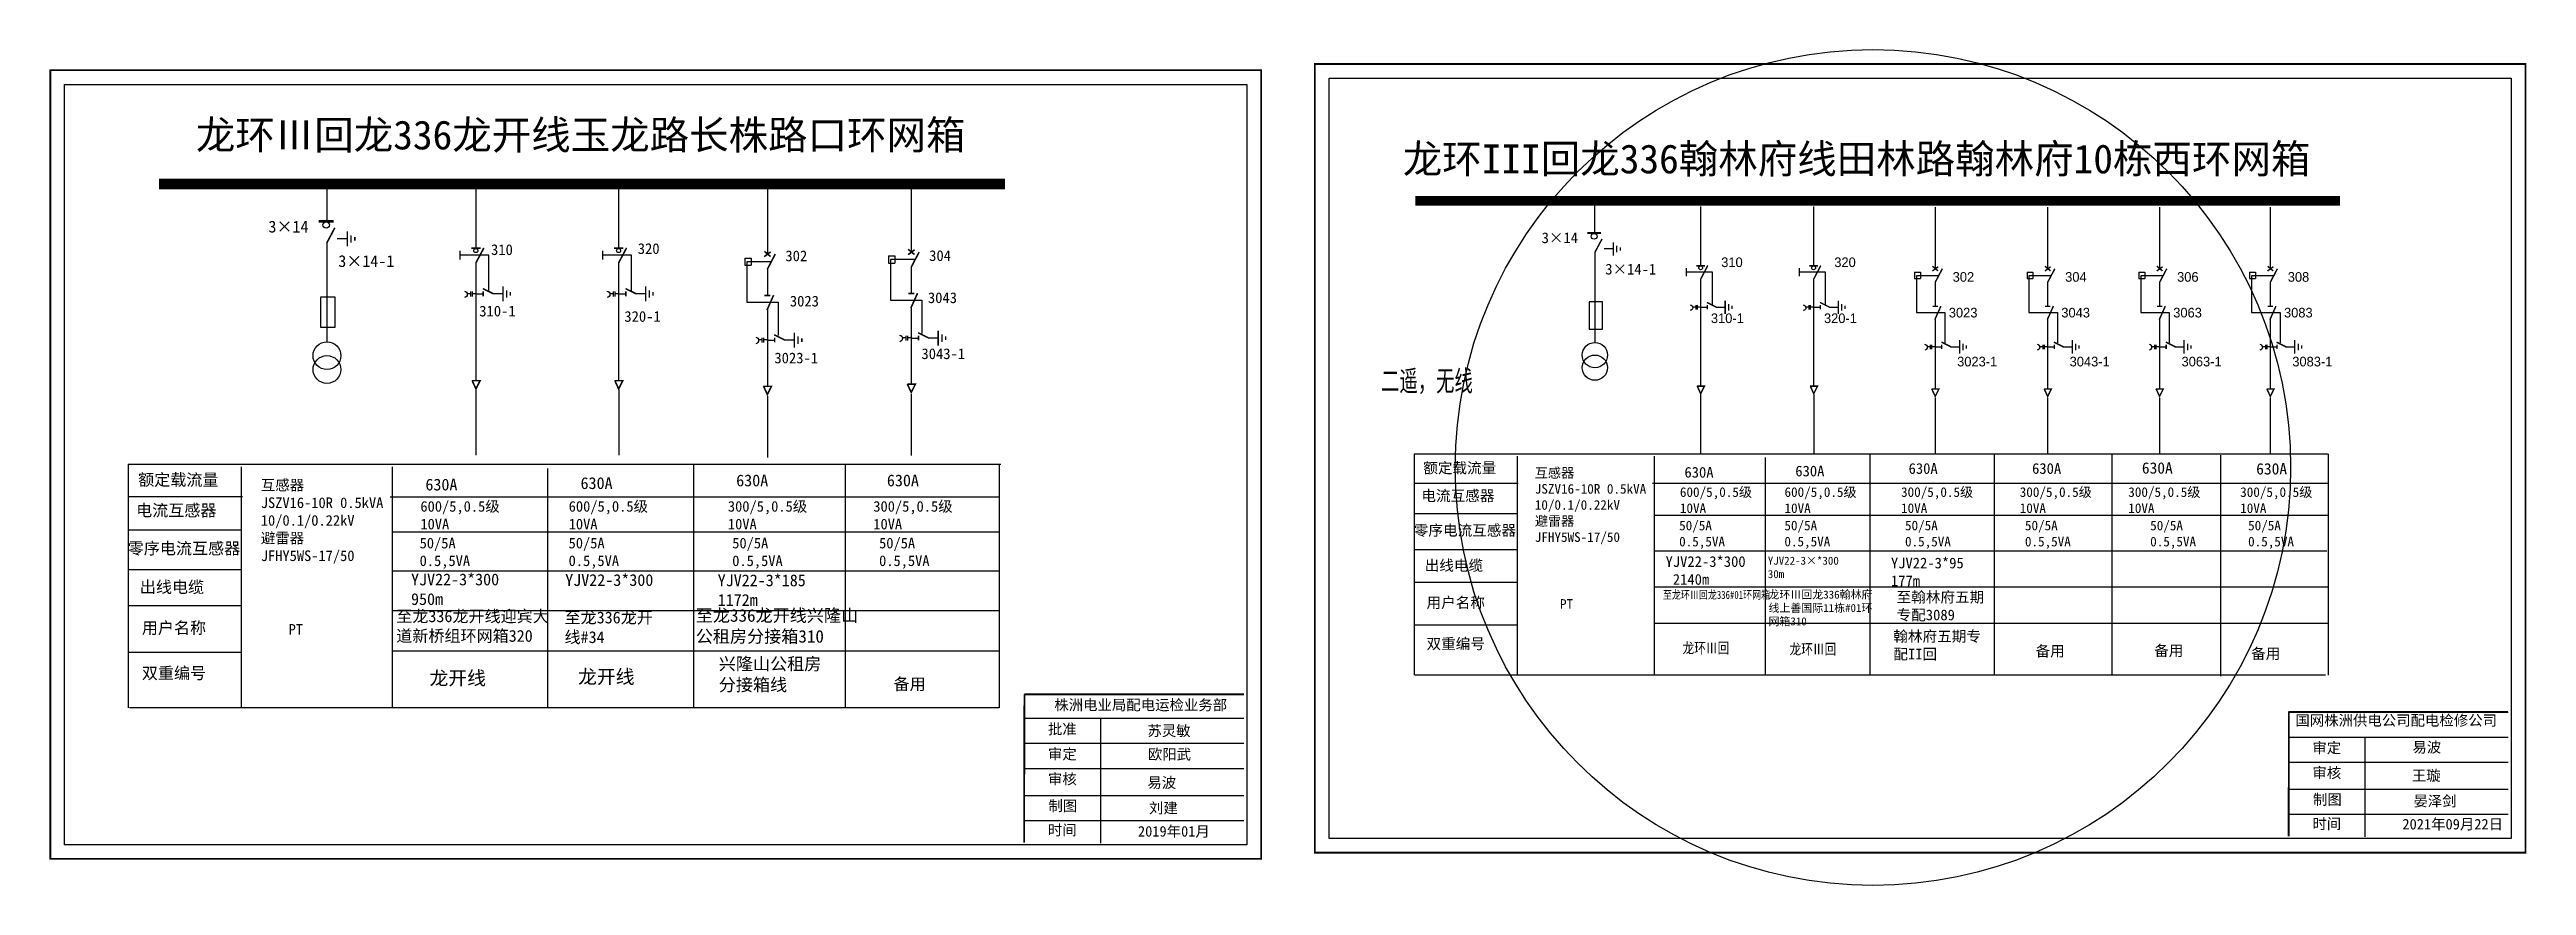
# Model space of a CAD drawing. Header units: millimetres. Extents: x 10 to 4794, y -213 to 2738.
# Drawn here: x 1181.5 to 1438.2, y 1727.1 to 1813.7 of the extents above; entities that cross this region are included whole.
import ezdxf

# ---------------------------------------------------------------- set-up
doc = ezdxf.new("R2010")
doc.units = ezdxf.units.MM
doc.linetypes.add('ACAD_ISO02W100', pattern=[15, 12, -3])
doc.linetypes.add('CENTER', pattern=[50.8, 31.75, -6.35, 6.35, -6.35])
doc.layers.add('2', color=7, linetype='Continuous')
doc.layers.add('3', color=7, linetype='Continuous')
doc.styles.add('hztxt_txtstyle_0.00_0_0', font='simkai.ttf')
doc.styles.add('hztxt_txtstyle_1.80_0_0', font='', dxfattribs={"height": 1.8, "bigfont": 'hztxt.shx'})
doc.styles.add('hztxt_txtstyle_2.70_0_0', font='simkai.ttf', dxfattribs={"height": 2.7})
doc.styles.add('STYLE1', font='txt.shx', dxfattribs={"height": 2.6})
doc.styles.add('字体', font='', dxfattribs={"height": 2.5})
doc.styles.add('宋体', font='', dxfattribs={"width": 0.65})
doc.styles.add('宋体_txtstyle_1.35', font='', dxfattribs={"height": 1.348028})
doc.styles.get('hztxt_txtstyle_1.80_0_0').set_extended_font_data('hztxt')
doc.styles.get('字体').set_extended_font_data('SimSun')
doc.styles.get('宋体').set_extended_font_data('SimSun')
doc.styles.get('宋体_txtstyle_1.35').set_extended_font_data('宋体')

msp = doc.modelspace()

# ---------------------------------------------------------------- texts
at = {"color": 0, "linetype": 'Continuous', "style": 'hztxt_txtstyle_2.70_0_0'}
for s, height, p in [('3×14', 1.22, (1204.14, 1794.72)), ('3×14', 1.109, (1336.1, 1793.62)), ('3×14-1', 1.22, (1211.38, 1791.15)), ('310', 1.109, (1227.21, 1792.39)), ('320', 1.109, (1242.42, 1792.5)), ('302', 1.109, (1257.72, 1791.75)), ('304', 1.109, (1272.62, 1791.77)), ('3×14-1', 1.109, (1342.69, 1790.37)), ('310-1', 1.109, (1225.99, 1786.03)), ('3023', 1.109, (1258.18, 1787.06)), ('3043', 1.109, (1272.49, 1787.41)), ('320-1', 1.109, (1241.03, 1785.47)), ('3023-1', 1.109, (1256.58, 1781.17)), ('3043-1', 1.109, (1271.82, 1781.61))]:
    msp.add_text(s, height=height, dxfattribs=at).set_placement(p)
at = {"color": 0, "style": 'hztxt_txtstyle_1.80_0_0'}
for s, p in [('310', (1354.71, 1791.14)), ('320', (1366.43, 1791.14)), ('302', (1378.7, 1789.62)), ('304', (1390.36, 1789.62)), ('306', (1401.96, 1789.62)), ('308', (1413.43, 1789.62)), ('3023', (1378.3, 1785.92)), ('3043', (1389.96, 1785.92)), ('3063', (1401.56, 1785.92)), ('3083', (1413.04, 1785.92)), ('310-1', (1353.64, 1785.34)), ('320-1', (1365.36, 1785.34)), ('3023-1', (1379.16, 1780.85)), ('3043-1', (1390.82, 1780.85)), ('3063-1', (1402.42, 1780.85)), ('3083-1', (1413.9, 1780.85))]:
    msp.add_text(s, height=0.998, dxfattribs=at).set_placement(p)
at = {"color": 0, "linetype": 'Continuous', "attachment_point": 1}
for s, insert, char_height, width, style in [('龙环Ⅲ回龙336龙开线玉龙路长株路口环网箱', (1196.61, 1806.33), 3, 85.7498, '字体'), ('龙环III回龙336翰林府线田林路翰林府10栋西环网箱', (1321.7, 1803.85), 3, 102.5741, '字体'), ('{\\fSimSun|b0|i0|c134|p2;额定载流量}', (1190.64, 1769.72), 1.2204, 19.6738, 'hztxt_txtstyle_2.70_0_0'), ('\\A1;{\\fSimSun|b0|i0|c134|p2;互感器\\PJSZV16-10R 0.5kVA\\P10/0.1/0.22kV\\P避雷器\\PJFHY5WS-17/50}', (1203.35, 1769.11), 1.0983, 20.2524, 'hztxt_txtstyle_2.70_0_0'), ('{\\fSimSun|b0|i0|c134|p2;630A}', (1220.41, 1769.22), 1.2204, 19.6738, 'hztxt_txtstyle_2.70_0_0'), ('{\\fSimSun|b0|i0|c134|p2;630A}', (1236.49, 1769.37), 1.2204, 19.6738, 'hztxt_txtstyle_2.70_0_0'), ('{\\fSimSun|b0|i0|c134|p2;630A}', (1252.62, 1769.65), 1.2204, 19.6738, 'hztxt_txtstyle_2.70_0_0'), ('{\\fSimSun|b0|i0|c134|p2;630A}', (1268.24, 1769.65), 1.2204, 19.6738, 'hztxt_txtstyle_2.70_0_0'), ('{\\fSimSun|b0|i0|c134|p2;额定载流量}', (1323.83, 1770.89), 1.1094, 17.8852, 'hztxt_txtstyle_2.70_0_0'), ('\\A1;{\\fSimSun|b0|i0|c134|p2;互感器\\PJSZV16-10R 0.5kVA\\P10/0.1/0.22kV\\P避雷器\\PJFHY5WS-17/50}', (1335.39, 1770.33), 0.9985, 18.4113, 'hztxt_txtstyle_2.70_0_0'), ('{\\fSimSun|b0|i0|c134|p2;630A}', (1350.9, 1770.44), 1.1094, 17.8852, 'hztxt_txtstyle_2.70_0_0'), ('{\\fSimSun|b0|i0|c134|p2;630A}', (1362.39, 1770.57), 1.1094, 17.8852, 'hztxt_txtstyle_2.70_0_0'), ('{\\fSimSun|b0|i0|c134|p2;630A}', (1374.13, 1770.83), 1.1094, 17.8852, 'hztxt_txtstyle_2.70_0_0'), ('{\\fSimSun|b0|i0|c134|p2;630A}', (1386.93, 1770.83), 1.1094, 17.8852, 'hztxt_txtstyle_2.70_0_0'), ('{\\fSimSun|b0|i0|c134|p2;630A}', (1398.31, 1770.92), 1.1757, 9.454, 'hztxt_txtstyle_0.00_0_0'), ('{\\fSimSun|b0|i0|c134|p2;630A}', (1410.16, 1770.83), 1.1757, 9.454, 'hztxt_txtstyle_0.00_0_0'), ('{\\fSimSun|b0|i0|c134|p2;电流互感器}', (1190.43, 1766.55), 1.2204, 19.6738, 'hztxt_txtstyle_2.70_0_0'), ('\\A1;{\\fSimSun|b0|i0|c134|p2;600/5,0.5级\\P10VA}', (1219.89, 1766.9), 1.0983, 20.2524, 'hztxt_txtstyle_2.70_0_0'), ('\\A1;{\\fSimSun|b0|i0|c134|p2;600/5,0.5级\\P10VA}', (1235.26, 1766.9), 1.0983, 20.2524, 'hztxt_txtstyle_2.70_0_0'), ('\\A1;{\\fSimSun|b0|i0|c134|p2;300/5,0.5级\\P10VA}', (1251.76, 1766.9), 1.0983, 20.2524, 'hztxt_txtstyle_2.70_0_0'), ('\\A1;{\\fSimSun|b0|i0|c134|p2;300/5,0.5级\\P10VA}', (1266.83, 1766.9), 1.0983, 20.2524, 'hztxt_txtstyle_2.70_0_0'), ('{\\fSimSun|b0|i0|c134|p2;电流互感器}', (1323.64, 1768.01), 1.1094, 17.8852, 'hztxt_txtstyle_2.70_0_0'), ('\\A1;{\\fSimSun|b0|i0|c134|p2;600/5,0.5级\\P10VA}', (1350.43, 1768.33), 0.9985, 18.4113, 'hztxt_txtstyle_2.70_0_0'), ('\\A1;{\\fSimSun|b0|i0|c134|p2;600/5,0.5级\\P10VA}', (1361.27, 1768.33), 0.9985, 18.4113, 'hztxt_txtstyle_2.70_0_0'), ('\\A1;{\\fSimSun|b0|i0|c134|p2;300/5,0.5级\\P10VA}', (1373.35, 1768.33), 0.9985, 18.4113, 'hztxt_txtstyle_2.70_0_0'), ('\\A1;{\\fSimSun|b0|i0|c134|p2;300/5,0.5级\\P10VA}', (1385.65, 1768.33), 0.9985, 18.4113, 'hztxt_txtstyle_2.70_0_0'), ('\\A1;{\\fSimSun|b0|i0|c134|p2;300/5,0.5级\\P10VA}', (1396.9, 1768.33), 0.9985, 18.4113, 'hztxt_txtstyle_2.70_0_0'), ('\\A1;{\\fSimSun|b0|i0|c134|p2;300/5,0.5级\\P10VA}', (1408.5, 1768.33), 0.9985, 18.4113, 'hztxt_txtstyle_2.70_0_0'), ('{\\fSimSun|b0|i0|c134|p2;零序电流互感器}', (1322.85, 1764.43), 1.1094, 17.8852, 'hztxt_txtstyle_2.70_0_0'), ('{\\fSimSun|b0|i0|c134|p2;50/5A\\P0.5,5VA}', (1350.35, 1764.87), 0.9985, 17.8852, 'hztxt_txtstyle_2.70_0_0'), ('{\\fSimSun|b0|i0|c134|p2;50/5A\\P0.5,5VA}', (1361.26, 1764.87), 0.9985, 17.8852, 'hztxt_txtstyle_2.70_0_0'), ('{\\fSimSun|b0|i0|c134|p2;50/5A\\P0.5,5VA}', (1373.76, 1764.87), 0.9985, 17.8852, 'hztxt_txtstyle_2.70_0_0'), ('{\\fSimSun|b0|i0|c134|p2;50/5A\\P0.5,5VA}', (1386.19, 1764.87), 0.9985, 17.8852, 'hztxt_txtstyle_2.70_0_0'), ('{\\fSimSun|b0|i0|c134|p2;50/5A\\P0.5,5VA}', (1399.17, 1764.87), 0.9985, 17.8852, 'hztxt_txtstyle_2.70_0_0'), ('{\\fSimSun|b0|i0|c134|p2;50/5A\\P0.5,5VA}', (1409.32, 1764.87), 0.9985, 17.8852, 'hztxt_txtstyle_2.70_0_0'), ('{\\fSimSun|b0|i0|c134|p2;零序电流互感器}', (1189.56, 1762.61), 1.2204, 19.6738, 'hztxt_txtstyle_2.70_0_0'), ('{\\fSimSun|b0|i0|c134|p2;50/5A\\P0.5,5VA}', (1219.81, 1763.1), 1.0983, 19.6738, 'hztxt_txtstyle_2.70_0_0'), ('{\\fSimSun|b0|i0|c134|p2;50/5A\\P0.5,5VA}', (1235.25, 1763.1), 1.0983, 19.6738, 'hztxt_txtstyle_2.70_0_0'), ('{\\fSimSun|b0|i0|c134|p2;50/5A\\P0.5,5VA}', (1252.21, 1763.1), 1.0983, 19.6738, 'hztxt_txtstyle_2.70_0_0'), ('{\\fSimSun|b0|i0|c134|p2;50/5A\\P0.5,5VA}', (1267.43, 1763.1), 1.0983, 19.6738, 'hztxt_txtstyle_2.70_0_0'), ('{\\fSimSun|b0|i0|c134|p2;YJV22-3*300\\P 2140m}', (1348.94, 1761.19), 1.1094, 17.8852, 'hztxt_txtstyle_2.70_0_0'), ('{\\fSimSun|b0|i0|c134|p2;YJV22-3*95\\P177m}', (1372.3, 1761.04), 1.1094, 17.8852, 'hztxt_txtstyle_2.70_0_0'), ('{\\fSimSun|b0|i0|c134|p2;出线电缆}', (1190.81, 1758.61), 1.2204, 19.6738, 'hztxt_txtstyle_2.70_0_0'), ('YJV22-3*300\\P950m', (1218.92, 1759.39), 1.2204, 19.6738, 'hztxt_txtstyle_2.70_0_0'), ('YJV22-3*300', (1234.9, 1759.33), 1.2204, 19.6738, 'hztxt_txtstyle_2.70_0_0'), ('YJV22-3*185\\P1172m', (1250.7, 1759.3), 1.2204, 19.6738, 'hztxt_txtstyle_2.70_0_0'), ('{\\fSimSun|b0|i0|c134|p2;出线电缆}', (1323.98, 1760.79), 1.1094, 17.8852, 'hztxt_txtstyle_2.70_0_0'), ('{\\fSimSun|b0|i0|c134|p2;用户名称}', (1324.17, 1756.94), 1.1094, 17.8852, 'hztxt_txtstyle_2.70_0_0'), ('{\\fSimSun|b0|i0|c134|p2;PT}', (1338, 1756.74), 1.0024, 7.7986, 'hztxt_txtstyle_0.00_0_0'), ('{\\fSimSun|b0|i0|c134|p2;至翰林府五期专配3089}', (1372.89, 1757.51), 1.1094, 9.6036, 'hztxt_txtstyle_2.70_0_0'), ('{\\fSimSun|b0|i0|c134|p2;用户名称}', (1191.02, 1754.38), 1.2204, 19.6738, 'hztxt_txtstyle_2.70_0_0'), ('{\\fSimSun|b0|i0|c134|p2;PT}', (1206.23, 1754.16), 1.1026, 8.5785, 'hztxt_txtstyle_0.00_0_0'), ('{\\fSimSun|b0|i0|c134|p2;至龙336龙开线迎宾大道新桥组环网箱320}', (1217.39, 1755.58), 1.2204, 16.6608, 'hztxt_txtstyle_2.70_0_0'), ('{\\fSimSun|b0|i0|c134|p2;至龙336龙开线#34}', (1234.83, 1755.45), 1.2204, 10.5639, 'hztxt_txtstyle_2.70_0_0'), ('{\\fSimSun|b0|i0|c134|p2;翰林府五期专配II回}', (1372.55, 1753.45), 1.1094, 9.6036, 'hztxt_txtstyle_2.70_0_0'), ('{\\fSimSun|b0|i0|c134|p2;双重编号}', (1324.17, 1752.68), 1.1094, 17.8852, 'hztxt_txtstyle_2.70_0_0'), ('{\\fSimSun|b0|i0|c134|p2;\\W0.8;\\C256;龙环Ⅲ回}', (1350.7, 1752.23), 1.1094, 17.8852, 'hztxt_txtstyle_2.70_0_0'), ('{\\fSimSun|b0|i0|c134|p2;\\W0.8;\\C256;龙环Ⅲ回}', (1361.79, 1752.12), 1.1094, 17.8852, 'hztxt_txtstyle_2.70_0_0'), ('{\\fSimSun|b0|i0|c134|p2;备用}', (1387.29, 1751.92), 1.1094, 17.8852, 'hztxt_txtstyle_2.70_0_0'), ('{\\fSimSun|b0|i0|c134|p2;备用}', (1399.59, 1751.97), 1.1094, 17.8852, 'hztxt_txtstyle_2.70_0_0'), ('{\\fSimSun|b0|i0|c134|p2;备用}', (1409.63, 1751.66), 1.1094, 17.8852, 'hztxt_txtstyle_2.70_0_0'), ('{\\fSimSun|b0|i0|c134|p2;双重编号}', (1191.02, 1749.69), 1.2204, 19.6738, 'hztxt_txtstyle_2.70_0_0'), ('{\\fSimSun|b0|i0|c134|p2;备用}', (1268.93, 1748.56), 1.2204, 19.6738, 'hztxt_txtstyle_2.70_0_0'), ('株洲电业局配电运检业务部', (1285.59, 1746.33), 1.0944, 29.9201, '字体'), ('{\\fKaiTi_GB2312|b0|i0|c134|p49;批准}', (1284.93, 1743.83), 1.0944, 8.5588, '字体'), ('苏灵敏', (1295.24, 1743.66), 1.094, 8.5588, '字体'), ('国网株洲供电公司配电检修公司', (1414.22, 1744.73), 1.0944, 29.9201, '字体'), ('\\f\uffbfﾬￌﾣﾤ_GB2312|b0|i0|c134|p49;审定', (1284.93, 1741.24), 1.0944, 8.5588, '字体'), ('欧阳武', (1295.29, 1741.22), 1.094, 8.5588, '字体'), ('\\f\uffbfﾬￌﾣﾤ_GB2312|b0|i0|c134|p49;审定', (1415.98, 1741.89), 1.0944, 8.5588, '字体'), ('易波', (1426.35, 1741.95), 1.094, 8.5588, '字体'), ('\\f\uffbfﾬￌﾣﾤ_GB2312|b0|i0|c134|p49;审核', (1284.93, 1738.66), 1.0944, 8.5588, '字体'), ('易波', (1295.24, 1738.28), 1.094, 8.5588, '字体'), ('\\f\uffbfﾬￌﾣﾤ_GB2312|b0|i0|c134|p49;审核', (1415.98, 1739.31), 1.0944, 8.5588, '字体'), ('王璇', (1426.29, 1739.02), 1.094, 8.5588, '字体'), ('\\f\uffbfﾬￌﾣﾤ_GB2312|b0|i0|c134|p49;制图', (1284.99, 1735.88), 1.0944, 8.5588, '字体'), ('刘建', (1295.4, 1735.65), 1.094, 8.5588, '字体'), ('\\f\uffbfﾬￌﾣﾤ_GB2312|b0|i0|c134|p49;制图', (1416.04, 1736.53), 1.0944, 8.5588, '字体'), ('晏泽剑', (1426.45, 1736.38), 1.094, 8.5588, '字体'), ('\\f\uffbfﾬￌﾣﾤ_GB2312|b0|i0|c134|p49;时间', (1284.93, 1733.37), 1.0944, 8.5588, '字体'), ('2019年01月', (1294.26, 1733.24), 1.094, 16.0081, '字体'), ('\\f\uffbfﾬￌﾣﾤ_GB2312|b0|i0|c134|p49;时间', (1415.98, 1734.02), 1.0944, 8.5588, '字体'), ('2021年09月22日', (1425.31, 1733.98), 1.0944, 16.0081, '字体')]:
    msp.add_mtext(s, dxfattribs=dict(at, insert=insert, char_height=char_height, width=width, style=style))
at = {"color": 7, "linetype": 'Continuous', "true_color": 0xffffff, "char_height": 0.832, "attachment_point": 1}
for s, insert, width, style in [('YJV22-3×*300\\P30m', (1359.54, 1761.14), 17.8852, '宋体_txtstyle_1.35'), ('{\\fSimSun|b0|i0|c134|p2;\\W0.8;\\C256;至龙环Ⅲ回龙336#01环网箱}', (1348.67, 1757.6), 11.0912, 'hztxt_txtstyle_2.70_0_0'), ('{\\fSimSun|b0|i0|c134|p2;\\C0;龙环Ⅲ回龙336翰林府线上善国际11栋#01环网箱\\C7;\\c16777215;310}', (1359.61, 1757.63), 11.1611, 'hztxt_txtstyle_2.70_0_0')]:
    msp.add_mtext(s, dxfattribs=dict(at, insert=insert, width=width, style=style))
at = {"linetype": 'Continuous', "char_height": 1.2992, "attachment_point": 1, "style": 'STYLE1'}
for s, insert, width in [('{\\fSimSun|b0|i0|c134|p2;至龙336龙开线兴隆山公租房分接箱310}', (1248.43, 1755.7), 16.8633), ('{\\fSimSun|b0|i0|c134|p2;兴隆山公租房分接箱线}', (1250.81, 1750.69), 11.4774)]:
    msp.add_mtext(s, dxfattribs=dict(at, insert=insert, width=width))
at = {"color": 0, "char_height": 1.43, "width": 17.776, "attachment_point": 1}
for insert in [(1220.83, 1749.28), (1236.23, 1749.42)]:
    msp.add_mtext('{\\fSimSun|b0|i0|c134|p2;龙开线}', dxfattribs=dict(at, insert=insert))
at = {"layer": '3', "color": 0, "style": '宋体', "width": 0.65}
msp.add_text('二遥，无线', height=2.143, dxfattribs=at).set_placement((1319.46, 1778.28, -0.03))

# ---------------------------------------------------------------- blocks, each defined once
blk = doc.blocks.new('JD')
for points in [[(-2, 0.2), (-2, -0.2), (2, 0.2), (2, -0.2)], [(1, -1.2), (1, -0.8), (-1, -1.2), (-1, -0.8)], [(-0.5, -1.8), (-0.5, -2.2), (0.5, -1.8), (0.5, -2.2)]]:
    blk.add_trace(points)

# ---------------------------------------------------------------- linework, layer by layer
at = {"color": 0}
for p, q in [((1225.64, 1799.83), (1225.64, 1793.11)), ((1240.43, 1799.83), (1240.43, 1793.11)), ((1270.76, 1799.73), (1270.76, 1792.67)), ((1210.18, 1799.54), (1210.18, 1795.92)), ((1255.85, 1799.52), (1255.85, 1792.46)), ((1341.59, 1798), (1341.59, 1794.71)), ((1352.58, 1797.4), (1352.58, 1791.29)), ((1364.29, 1797.4), (1364.29, 1791.29)), ((1376.88, 1797.36), (1376.88, 1790.95)), ((1388.54, 1797.36), (1388.54, 1790.95)), ((1400.14, 1797.36), (1400.14, 1790.95)), ((1411.61, 1797.36), (1411.61, 1790.95)), ((1210.19, 1793.69), (1210.19, 1783.43)), ((1211.27, 1794.09), (1212.31, 1794.09)), ((1253.5, 1792.08), (1254.16, 1792.08)), ((1253.5, 1792.08), (1253.5, 1791.35)), ((1254.16, 1792.08), (1254.16, 1791.35)), ((1268.41, 1792.29), (1269.07, 1792.29)), ((1268.41, 1792.29), (1268.41, 1791.56)), ((1269.07, 1792.29), (1269.07, 1791.56)), ((1341.61, 1792.68), (1341.61, 1783.35)), ((1342.59, 1793.05), (1343.53, 1793.05)), ((1225.64, 1791.61), (1225.64, 1779.4)), ((1240.43, 1791.61), (1240.43, 1779.4)), ((1253.5, 1791.35), (1254.16, 1791.35)), ((1255.85, 1790.97), (1255.85, 1788.24)), ((1268.41, 1791.56), (1269.07, 1791.56)), ((1270.76, 1791.17), (1270.76, 1788.45)), ((1352.58, 1789.93), (1352.58, 1778.82)), ((1364.29, 1789.93), (1364.29, 1778.82)), ((1374.75, 1790.6), (1375.35, 1790.6)), ((1374.75, 1790.6), (1374.75, 1789.94)), ((1374.75, 1789.94), (1375.35, 1789.94)), ((1375.35, 1790.6), (1375.35, 1789.94)), ((1376.88, 1789.59), (1376.88, 1787.11)), ((1386.41, 1790.6), (1387.01, 1790.6)), ((1386.41, 1790.6), (1386.41, 1789.94)), ((1386.41, 1789.94), (1387.01, 1789.94)), ((1387.01, 1790.6), (1387.01, 1789.94)), ((1388.54, 1789.59), (1388.54, 1787.11)), ((1398.01, 1790.6), (1398.61, 1790.6)), ((1398.01, 1790.6), (1398.01, 1789.94)), ((1398.01, 1789.94), (1398.61, 1789.94)), ((1398.61, 1790.6), (1398.61, 1789.94)), ((1400.14, 1789.59), (1400.14, 1787.11)), ((1409.48, 1790.6), (1410.08, 1790.6)), ((1409.48, 1790.6), (1409.48, 1789.94)), ((1409.48, 1789.94), (1410.08, 1789.94)), ((1410.08, 1790.6), (1410.08, 1789.94)), ((1411.61, 1789.59), (1411.61, 1787.11)), ((1225.64, 1788.37), (1226.4, 1788.37)), ((1227.4, 1788.39), (1228.43, 1788.39)), ((1240.43, 1788.37), (1241.19, 1788.37)), ((1242.18, 1788.39), (1243.22, 1788.39)), ((1255.85, 1786.88), (1255.85, 1778.84)), ((1270.76, 1787.09), (1270.76, 1779.05)), ((1352.58, 1786.98), (1353.27, 1786.98)), ((1354.17, 1787), (1355.11, 1787)), ((1364.29, 1786.98), (1364.99, 1786.98)), ((1365.89, 1787), (1366.83, 1787)), ((1376.88, 1785.87), (1376.88, 1778.57)), ((1388.54, 1785.87), (1388.54, 1778.57)), ((1400.14, 1785.87), (1400.14, 1778.57)), ((1411.61, 1785.87), (1411.61, 1778.57)), ((1255.85, 1783.58), (1256.61, 1783.58)), ((1257.6, 1783.6), (1258.63, 1783.6)), ((1270.76, 1783.79), (1271.52, 1783.79)), ((1272.51, 1783.81), (1273.55, 1783.81)), ((1376.88, 1782.87), (1377.57, 1782.87)), ((1378.48, 1782.89), (1379.42, 1782.89)), ((1388.54, 1782.87), (1389.23, 1782.87)), ((1390.13, 1782.89), (1391.07, 1782.89)), ((1400.14, 1782.87), (1400.83, 1782.87)), ((1401.73, 1782.89), (1402.67, 1782.89)), ((1411.61, 1782.87), (1412.31, 1782.87)), ((1413.21, 1782.89), (1414.15, 1782.89)), ((1201.44, 1767.33), (1189.67, 1767.33)), ((1333.65, 1768.72), (1322.95, 1768.72)), ((1201.4, 1763.87), (1189.62, 1763.87)), ((1333.61, 1765.57), (1322.91, 1765.57)), ((1333.61, 1761.86), (1322.91, 1761.86)), ((1201.4, 1759.79), (1189.62, 1759.79)), ((1201.35, 1756.06), (1189.58, 1756.06)), ((1333.57, 1758.47), (1322.87, 1758.47)), ((1333.61, 1754.06), (1322.9, 1754.06)), ((1201.4, 1751.21), (1189.62, 1751.21))]:
    msp.add_line(p, q, dxfattribs=at)
at = {"color": 0, "linetype": 'ACAD_ISO02W100'}
for p, q in [((1271.09, 1791.91), (1268.62, 1791.91)), ((1268.62, 1791.91), (1268.62, 1787.72)), ((1256.17, 1791.7), (1253.71, 1791.7)), ((1253.71, 1791.7), (1253.71, 1787.51)), ((1377.18, 1790.25), (1374.94, 1790.25)), ((1374.94, 1790.25), (1374.94, 1786.44)), ((1388.84, 1790.25), (1386.6, 1790.25)), ((1386.6, 1790.25), (1386.6, 1786.44)), ((1400.44, 1790.25), (1398.2, 1790.25)), ((1398.2, 1790.25), (1398.2, 1786.44)), ((1411.91, 1790.25), (1409.67, 1790.25)), ((1409.67, 1790.25), (1409.67, 1786.44)), ((1253.71, 1787.51), (1256.96, 1787.51)), ((1256.96, 1787.51), (1256.96, 1784.05)), ((1268.62, 1787.72), (1271.87, 1787.72)), ((1271.87, 1787.72), (1271.87, 1784.26)), ((1374.94, 1786.44), (1377.9, 1786.44)), ((1377.9, 1786.44), (1377.9, 1783.3)), ((1386.6, 1786.44), (1389.55, 1786.44)), ((1389.55, 1786.44), (1389.55, 1783.3)), ((1398.2, 1786.44), (1401.15, 1786.44)), ((1401.15, 1786.44), (1401.15, 1783.3)), ((1409.67, 1786.44), (1412.63, 1786.44)), ((1412.63, 1786.44), (1412.63, 1783.3))]:
    msp.add_line(p, q, dxfattribs=at)
at = {"color": 0, "linetype": 'CENTER'}
for p, q in [((1225.65, 1778.41), (1225.65, 1771.66)), ((1240.44, 1778.41), (1240.44, 1771.66)), ((1255.85, 1777.76), (1255.85, 1771.42)), ((1270.76, 1777.97), (1270.76, 1771.63)), ((1352.58, 1777.93), (1352.58, 1771.79)), ((1364.3, 1777.93), (1364.3, 1771.79)), ((1376.89, 1777.59), (1376.89, 1771.82)), ((1388.54, 1777.59), (1388.54, 1771.82)), ((1400.14, 1777.59), (1400.14, 1771.82)), ((1411.62, 1777.59), (1411.62, 1771.82))]:
    msp.add_line(p, q, dxfattribs=at)
at = {"color": 0, "linetype": 'Continuous'}
for p, q in [((1322.88, 1771.8), (1417.55, 1771.8)), ((1322.93, 1748.86), (1322.93, 1771.8)), ((1333.55, 1771.56), (1333.55, 1748.86)), ((1347.76, 1771.56), (1347.76, 1748.86)), ((1359.28, 1771.4), (1359.28, 1748.88)), ((1370.11, 1771.76), (1370.11, 1748.87)), ((1383, 1771.76), (1383, 1748.87)), ((1395.2, 1771.74), (1395.2, 1748.85)), ((1406.47, 1771.67), (1406.47, 1748.77)), ((1417.6, 1771.79), (1417.6, 1748.85)), ((1189.6, 1770.72), (1280.04, 1770.72)), ((1189.64, 1745.49), (1189.64, 1770.72)), ((1201.33, 1770.45), (1201.33, 1745.49)), ((1216.96, 1770.45), (1216.96, 1745.49)), ((1233.07, 1770.29), (1233.07, 1745.51)), ((1248.19, 1770.68), (1248.19, 1745.49)), ((1263.92, 1770.68), (1263.92, 1745.49)), ((1279.86, 1770.66), (1279.86, 1745.48)), ((1216.77, 1767.35), (1279.86, 1767.35)), ((1347.59, 1768.74), (1417.58, 1768.74)), ((1216.96, 1763.73), (1279.86, 1763.73)), ((1347.76, 1765.44), (1417.6, 1765.44)), ((1347.76, 1761.76), (1417.49, 1761.76)), ((1216.96, 1759.68), (1279.86, 1759.68)), ((1347.76, 1758.03), (1417.68, 1758.03)), ((1216.96, 1755.58), (1279.86, 1755.58)), ((1347.76, 1754.24), (1417.58, 1754.24)), ((1216.96, 1751.4), (1279.86, 1751.4)), ((1417.33, 1748.86), (1323, 1748.86)), ((1279.86, 1745.49), (1189.73, 1745.49)), ((1282.49, 1744.4), (1305.24, 1744.4)), ((1290.38, 1744.4), (1290.38, 1731.47)), ((1413.54, 1745.05), (1436.29, 1745.05)), ((1282.49, 1741.81), (1305.24, 1741.81)), ((1413.54, 1742.46), (1436.29, 1742.46)), ((1421.43, 1742.4), (1421.43, 1732.12)), ((1282.49, 1739.21), (1305.24, 1739.21)), ((1413.54, 1739.87), (1436.29, 1739.87)), ((1282.49, 1736.39), (1305.24, 1736.39)), ((1413.54, 1737.04), (1436.29, 1737.04)), ((1282.49, 1733.8), (1305.24, 1733.8)), ((1413.54, 1734.45), (1436.29, 1734.45))]:
    msp.add_line(p, q, dxfattribs=at)
at = {"color": 0, "linetype": 'Continuous', "const_width": 0.182}
for points in [[(1181.54, 1811.53), (1307.03, 1811.53), (1307.03, 1729.83), (1181.54, 1729.83)], [(1312.6, 1812.18), (1438.08, 1812.18), (1438.08, 1730.48), (1312.6, 1730.48)]]:
    msp.add_lwpolyline(points, close=True, dxfattribs=at)
at = {"color": 0, "linetype": 'Continuous'}
for points in [[(1183.02, 1810.05), (1305.55, 1810.05), (1305.55, 1731.3), (1183.02, 1731.3)], [(1314.07, 1810.71), (1436.6, 1810.71), (1436.6, 1731.95), (1314.07, 1731.95)]]:
    msp.add_lwpolyline(points, close=True, dxfattribs=at)
at = {"color": 0}
for points, const_width in [([(1192.8, 1799.75), (1280.48, 1799.75)], 1.1), ([(1323, 1798), (1418.85, 1798)], 0.998), ([(1209.35, 1795.87), (1210.89, 1795.87)], 0.261), ([(1210.19, 1793.64), (1211.02, 1795.21)], 0.165), ([(1340.84, 1794.67), (1342.24, 1794.67)], 0.238), ([(1225.16, 1793.09), (1226.13, 1793.09)], 0.165), ([(1225.64, 1791.57), (1226.47, 1793.13)], 0.165), ([(1239.95, 1793.09), (1240.92, 1793.09)], 0.165), ([(1240.43, 1791.57), (1241.26, 1793.13)], 0.165), ([(1255.53, 1792.22), (1256.2, 1792.72)], 0.165), ([(1255.54, 1792.77), (1256.18, 1792.23)], 0.165), ([(1255.85, 1790.92), (1256.67, 1792.49)], 0.165), ([(1270.44, 1792.43), (1271.11, 1792.93)], 0.165), ([(1270.45, 1792.98), (1271.1, 1792.44)], 0.165), ([(1270.76, 1791.13), (1271.58, 1792.69)], 0.165), ([(1341.61, 1792.64), (1342.36, 1794.06)], 0.15), ([(1352.13, 1791.27), (1353.02, 1791.27)], 0.15), ([(1352.58, 1789.89), (1353.32, 1791.31)], 0.15), ([(1363.85, 1791.27), (1364.74, 1791.27)], 0.15), ([(1364.29, 1789.89), (1365.04, 1791.31)], 0.15), ([(1376.6, 1790.73), (1377.21, 1791.18)], 0.15), ([(1376.6, 1791.23), (1377.19, 1790.74)], 0.15), ([(1376.88, 1789.55), (1377.63, 1790.97)], 0.15), ([(1388.26, 1790.73), (1388.86, 1791.18)], 0.15), ([(1388.26, 1791.23), (1388.85, 1790.74)], 0.15), ([(1388.54, 1789.55), (1389.29, 1790.97)], 0.15), ([(1399.86, 1791.23), (1400.45, 1790.74)], 0.15), ([(1399.85, 1790.73), (1400.46, 1791.18)], 0.15), ([(1400.14, 1789.55), (1400.89, 1790.97)], 0.15), ([(1411.34, 1791.23), (1411.92, 1790.74)], 0.15), ([(1411.33, 1790.73), (1411.94, 1791.18)], 0.15), ([(1411.61, 1789.55), (1412.36, 1790.97)], 0.15), ([(1226.36, 1788.91), (1227.46, 1788.37)], 0.165), ([(1226.4, 1788.62), (1226.4, 1788.11)], 0.165), ([(1241.15, 1788.91), (1242.25, 1788.37)], 0.165), ([(1241.19, 1788.62), (1241.19, 1788.11)], 0.165), ([(1255.55, 1788.2), (1256.16, 1788.2)], 0.165), ([(1255.81, 1786.68), (1256.5, 1788.23)], 0.165), ([(1270.46, 1788.41), (1271.07, 1788.41)], 0.165), ([(1270.72, 1786.89), (1271.42, 1788.44)], 0.165), ([(1353.23, 1787.48), (1354.23, 1786.98)], 0.15), ([(1353.27, 1787.21), (1353.27, 1786.75)], 0.15), ([(1364.95, 1787.48), (1365.95, 1786.98)], 0.15), ([(1364.99, 1787.21), (1364.99, 1786.75)], 0.15), ([(1376.61, 1787.07), (1377.17, 1787.07)], 0.15), ([(1376.85, 1785.69), (1377.48, 1787.1)], 0.15), ([(1388.27, 1787.07), (1388.83, 1787.07)], 0.15), ([(1388.51, 1785.69), (1389.14, 1787.1)], 0.15), ([(1399.87, 1787.07), (1400.42, 1787.07)], 0.15), ([(1400.11, 1785.69), (1400.74, 1787.1)], 0.15), ([(1411.35, 1787.07), (1411.9, 1787.07)], 0.15), ([(1411.58, 1785.69), (1412.21, 1787.1)], 0.15), ([(1256.56, 1784.13), (1257.66, 1783.58)], 0.165), ([(1271.48, 1784.34), (1272.57, 1783.79)], 0.165), ([(1256.61, 1783.83), (1256.61, 1783.33)], 0.165), ([(1271.52, 1784.04), (1271.52, 1783.54)], 0.165), ([(1377.54, 1783.37), (1378.53, 1782.87)], 0.15), ([(1377.57, 1783.1), (1377.57, 1782.64)], 0.15), ([(1389.19, 1783.37), (1390.19, 1782.87)], 0.15), ([(1389.23, 1783.1), (1389.23, 1782.64)], 0.15), ([(1400.79, 1783.37), (1401.79, 1782.87)], 0.15), ([(1400.83, 1783.1), (1400.83, 1782.64)], 0.15), ([(1412.27, 1783.37), (1413.27, 1782.87)], 0.15), ([(1412.31, 1783.1), (1412.31, 1782.64)], 0.15), ([(1225.24, 1779.37), (1226.08, 1779.37), (1225.65, 1778.52), (1225.25, 1779.39)], 0.165), ([(1240.03, 1779.37), (1240.86, 1779.37), (1240.44, 1778.52), (1240.04, 1779.39)], 0.165), ([(1270.35, 1779), (1271.19, 1779), (1270.76, 1778.15), (1270.36, 1779.02)], 0.165), ([(1255.44, 1778.79), (1256.28, 1778.79), (1255.85, 1777.94), (1255.45, 1778.81)], 0.165), ([(1352.21, 1778.8), (1352.97, 1778.8), (1352.58, 1778.03), (1352.22, 1778.82)], 0.15), ([(1363.93, 1778.8), (1364.69, 1778.8), (1364.3, 1778.03), (1363.94, 1778.82)], 0.15), ([(1376.51, 1778.52), (1377.28, 1778.52), (1376.89, 1777.75), (1376.52, 1778.54)], 0.15), ([(1388.17, 1778.52), (1388.93, 1778.52), (1388.54, 1777.75), (1388.18, 1778.54)], 0.15), ([(1399.77, 1778.52), (1400.53, 1778.52), (1400.14, 1777.75), (1399.78, 1778.54)], 0.15), ([(1411.25, 1778.52), (1412.01, 1778.52), (1411.62, 1777.75), (1411.26, 1778.54)], 0.15)]:
    msp.add_lwpolyline(points, dxfattribs=dict(at, const_width=const_width))
for points in [[(1223.98, 1792.84), (1223.98, 1791.92)], [(1238.77, 1792.84), (1238.77, 1791.92)], [(1351.07, 1791.04), (1351.07, 1790.21)], [(1362.78, 1791.04), (1362.78, 1790.21)], [(1209.54, 1788), (1209.54, 1784.93), (1211.06, 1784.93), (1211.06, 1788.04), (1209.54, 1788.04)], [(1225.09, 1788.37), (1224.74, 1788.37)], [(1225.09, 1788.61), (1225.09, 1788.1)], [(1225.24, 1788.61), (1225.24, 1788.1)], [(1225.64, 1788.37), (1225.24, 1788.37)], [(1239.88, 1788.37), (1239.53, 1788.37)], [(1239.88, 1788.61), (1239.88, 1788.1)], [(1240.03, 1788.61), (1240.03, 1788.1)], [(1240.43, 1788.37), (1240.03, 1788.37)], [(1341.01, 1787.51), (1341.01, 1784.71), (1342.4, 1784.71), (1342.4, 1787.54), (1341.01, 1787.54)], [(1352.07, 1786.98), (1351.76, 1786.98)], [(1352.07, 1787.19), (1352.07, 1786.74)], [(1352.21, 1787.19), (1352.21, 1786.74)], [(1352.57, 1786.98), (1352.21, 1786.98)], [(1363.79, 1786.98), (1363.48, 1786.98)], [(1363.79, 1787.19), (1363.79, 1786.74)], [(1363.93, 1787.19), (1363.93, 1786.74)], [(1364.29, 1786.98), (1363.93, 1786.98)], [(1255.29, 1783.59), (1254.94, 1783.59)], [(1255.29, 1783.82), (1255.29, 1783.32)], [(1255.45, 1783.82), (1255.45, 1783.32)], [(1255.84, 1783.59), (1255.45, 1783.59)], [(1270.2, 1783.8), (1269.86, 1783.8)], [(1270.2, 1784.03), (1270.2, 1783.53)], [(1270.36, 1784.03), (1270.36, 1783.53)], [(1270.76, 1783.8), (1270.36, 1783.8)], [(1376.38, 1782.88), (1376.06, 1782.88)], [(1376.38, 1783.09), (1376.38, 1782.64)], [(1376.52, 1783.09), (1376.52, 1782.64)], [(1376.88, 1782.88), (1376.52, 1782.88)], [(1388.04, 1782.88), (1387.72, 1782.88)], [(1388.04, 1783.09), (1388.04, 1782.64)], [(1388.18, 1783.09), (1388.18, 1782.64)], [(1388.54, 1782.88), (1388.18, 1782.88)], [(1399.63, 1782.88), (1399.32, 1782.88)], [(1399.63, 1783.09), (1399.63, 1782.64)], [(1399.77, 1783.09), (1399.77, 1782.64)], [(1400.14, 1782.88), (1399.77, 1782.88)], [(1411.11, 1782.88), (1410.8, 1782.88)], [(1411.11, 1783.09), (1411.11, 1782.64)], [(1411.25, 1783.09), (1411.25, 1782.64)], [(1411.61, 1782.88), (1411.25, 1782.88)]]:
    msp.add_lwpolyline(points, dxfattribs=at)
at = {"color": 0, "linetype": 'ACAD_ISO02W100'}
for points in [[(1226.99, 1788.62), (1226.99, 1792.38), (1223.98, 1792.38)], [(1241.78, 1788.62), (1241.78, 1792.38), (1238.77, 1792.38)], [(1353.8, 1787.21), (1353.8, 1790.62), (1351.07, 1790.62)], [(1365.52, 1787.21), (1365.52, 1790.62), (1362.78, 1790.62)]]:
    msp.add_lwpolyline(points, dxfattribs=at)
at = {"color": 0}
for points in [[(1224.45, 1788.66, -0.877934), (1224.46, 1787.99)], [(1239.23, 1788.66, -0.877934), (1239.25, 1787.99)], [(1351.49, 1787.24, -0.877934), (1351.5, 1786.63)], [(1363.21, 1787.24, -0.877934), (1363.22, 1786.63)], [(1254.65, 1783.87, -0.877934), (1254.66, 1783.2)], [(1269.56, 1784.08, -0.877934), (1269.57, 1783.41)], [(1375.79, 1783.14, -0.877934), (1375.81, 1782.53)], [(1387.45, 1783.14, -0.877934), (1387.46, 1782.53)], [(1399.05, 1783.14, -0.877934), (1399.06, 1782.53)], [(1410.53, 1783.14, -0.877934), (1410.54, 1782.53)]]:
    msp.add_lwpolyline(points, format="xyb", dxfattribs=at)
at = {"color": 0, "linetype": 'Continuous', "const_width": 0.182}
for points in [[(1282.49, 1746.88), (1282.47, 1731.51)], [(1282.49, 1746.88), (1305.24, 1746.88)], [(1413.49, 1745.05), (1436.24, 1745.05)], [(1413.54, 1745.04), (1413.52, 1732.16)]]:
    msp.add_lwpolyline(points, dxfattribs=at)
at = {"color": 1, "linetype": 'Continuous'}
msp.add_circle((1370.43, 1770.38), 43.29, dxfattribs=at)
at = {"color": 0}
for centre, radius in [((1210.12, 1795.5), 0.335), ((1341.54, 1794.33), 0.305), ((1225.64, 1792.85), 0.211), ((1240.43, 1792.85), 0.211), ((1352.58, 1791.06), 0.192), ((1364.29, 1791.06), 0.192)]:
    msp.add_circle(centre, radius, dxfattribs=at)
at = {"layer": '2', "color": 0}
for centre, radius in [((1210.2, 1781.96), 1.44), ((1210.2, 1780.53), 1.44), ((1341.62, 1782.02), 1.31), ((1341.62, 1780.72), 1.31)]:
    msp.add_circle(centre, radius, dxfattribs=at)

# ---------------------------------------------------------------- block references
at = {"color": 0, "rotation": 90}
for p, xscale, yscale, zscale in [((1212.32, 1794.06), 0.3844120780054254, 0.3844120780054254, 0.3844120780054647), ((1343.54, 1793.02), 0.3494655254594363, 0.3494655254594363, 0.3494655254595134), ((1228.45, 1788.36), 0.3844120780054254, 0.3844120780054254, 0.3844120780054647), ((1243.23, 1788.36), 0.3844120780054254, 0.3844120780054254, 0.3844120780054647), ((1355.12, 1786.97), 0.3494655254594363, 0.3494655254594363, 0.3494655254595134), ((1366.84, 1786.97), 0.3494655254594363, 0.3494655254594363, 0.3494655254595134), ((1258.65, 1783.57), 0.3844120780054254, 0.3844120780054254, 0.3844120780054647), ((1273.56, 1783.78), 0.3844120780054254, 0.3844120780054254, 0.3844120780054647), ((1379.43, 1782.87), 0.3494655254594363, 0.3494655254594363, 0.3494655254595134), ((1391.09, 1782.87), 0.3494655254594363, 0.3494655254594363, 0.3494655254595134), ((1402.69, 1782.87), 0.3494655254594363, 0.3494655254594363, 0.3494655254595134), ((1414.16, 1782.87), 0.3494655254594363, 0.3494655254594363, 0.3494655254595134)]:
    msp.add_blockref('JD', p, dxfattribs=dict(at, xscale=xscale, yscale=yscale, zscale=zscale))

msp.set_redraw_order([(e.dxf.handle, doc.entitydb.next_handle()) for e in msp.query("TEXT MTEXT ATTDEF DIMENSION ARC_DIMENSION")])  # texts and dimensions are drawn at this point

doc.saveas('drawing.dxf')
